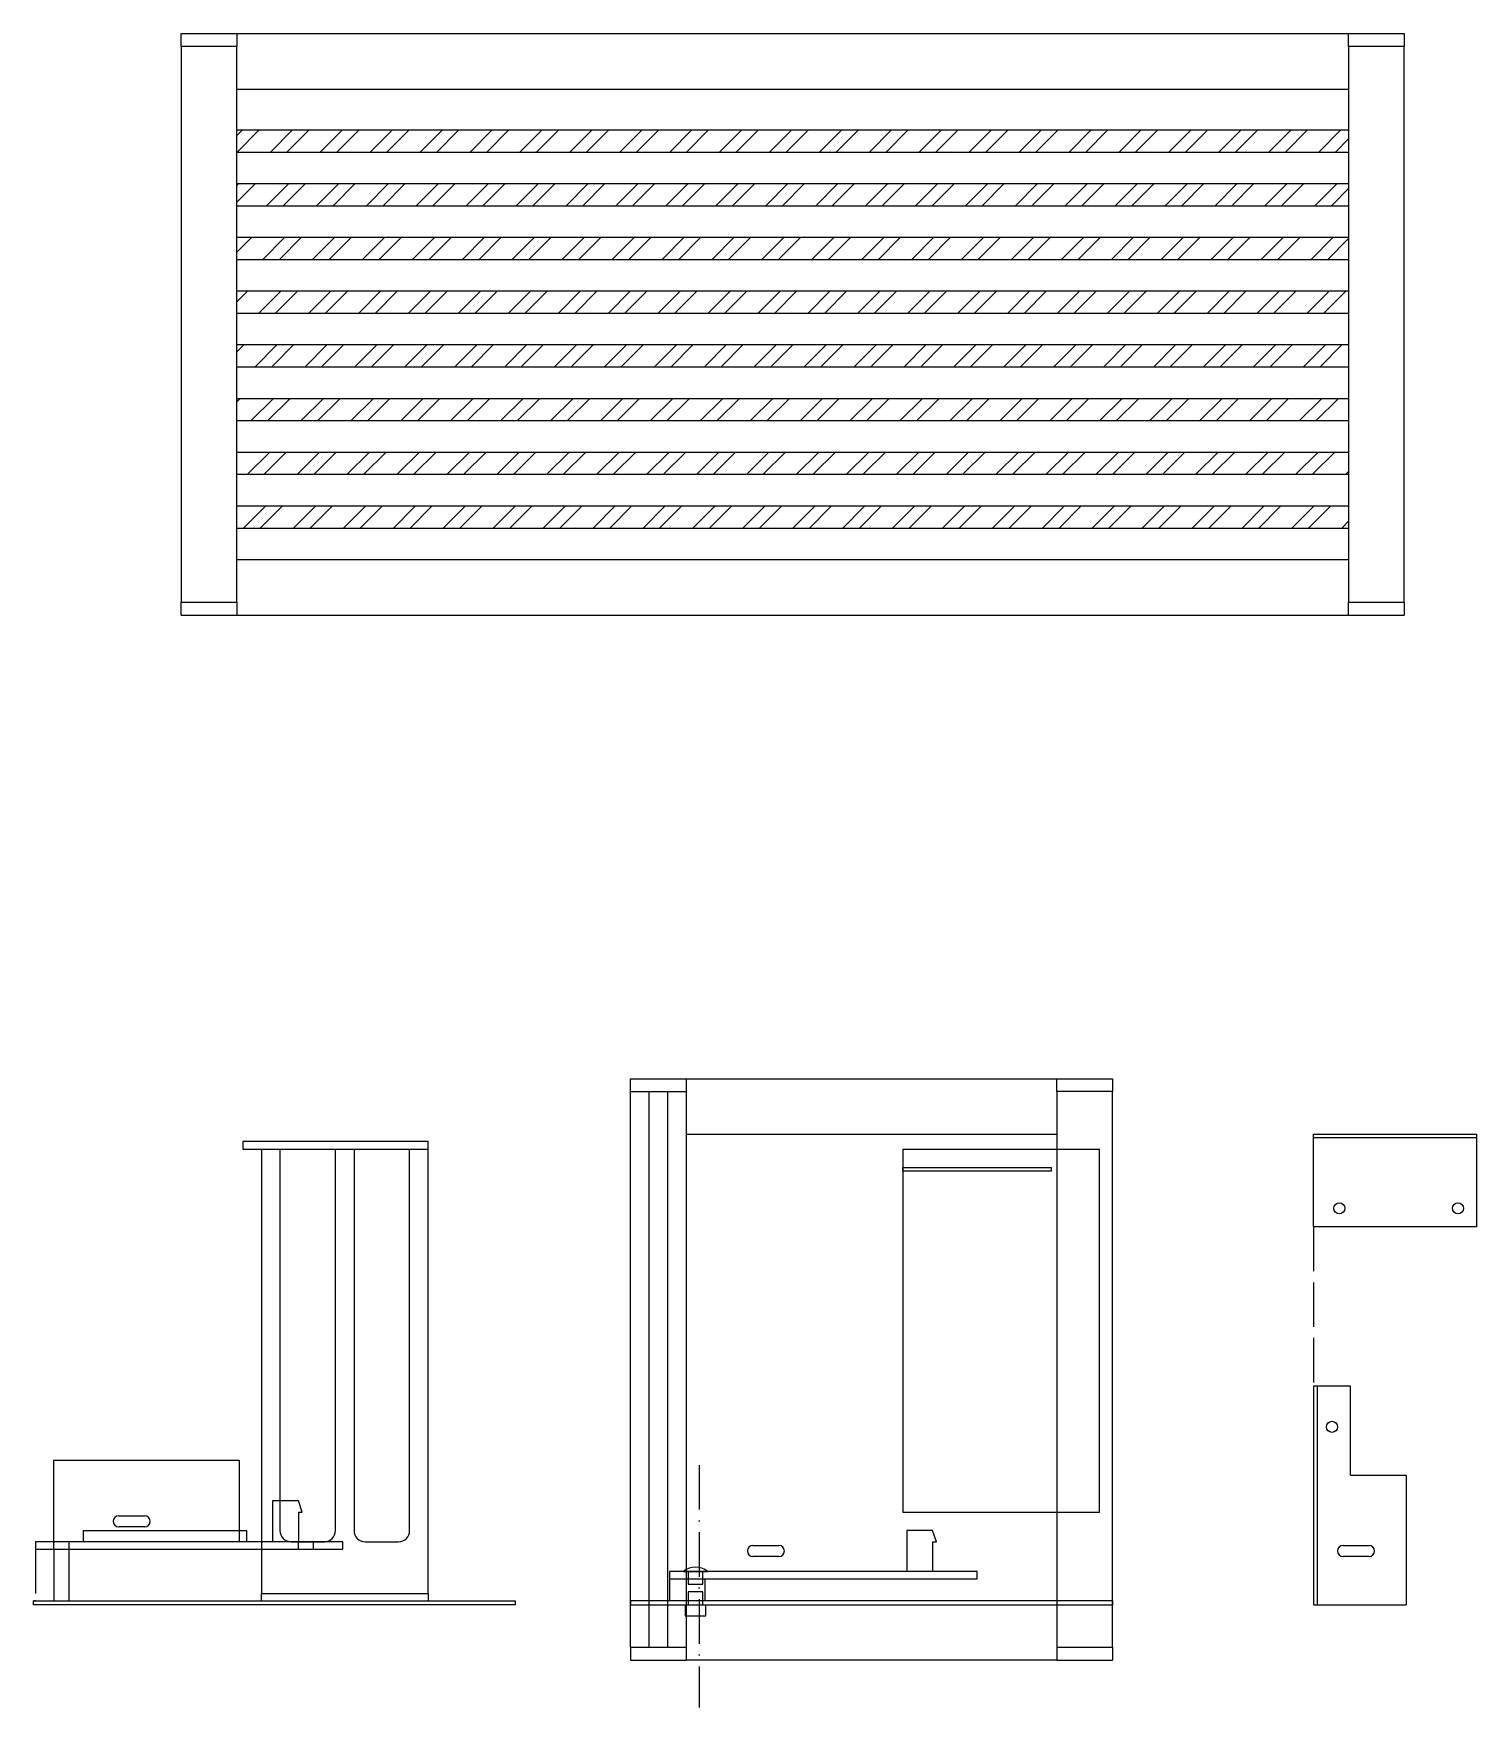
# Model space of a CAD drawing. Header units: millimetres. Extents: x -987 to 1917, y -167 to 2253.
# Drawn here: x -216.5 to 172.8, y 558 to 1009.9 of the extents above; entities that cross this region are included whole.
import ezdxf

# ---------------------------------------------------------------- set-up
doc = ezdxf.new("R2010")
doc.units = ezdxf.units.MM
doc.linetypes.add('ACAD_ISO02W100', pattern=[15, 12, -3])
doc.linetypes.add('ACAD_ISO10W100', pattern=[18, 12, -3, 0, -3])
for name, color, linetype in [('主电路板', 7, 'Continuous'), ('其它支撑件', 7, 'Continuous'), ('底板', 7, 'Continuous'), ('显卡', 7, 'Continuous'), ('电源', 7, 'Continuous'), ('铝型材', 7, 'Continuous')]:
    doc.layers.add(name, color=color, linetype=linetype)

msp = doc.modelspace()

# ---------------------------------------------------------------- hatches: boundary and pattern name
at = {"layer": '铝型材'}
h = msp.add_hatch(dxfattribs=at)
h.set_pattern_fill('ANSI32', color=256)
h.set_pattern_definition([(45, (-2224.349, 64.665), (-6.735192, 6.735192), []), (45, (-2219.859, 64.665), (-6.735192, 6.735192), [])])
h.paths.add_polyline_path([(-161.684, 882.43), (-161.684, 876.43), (138.316, 876.43), (138.316, 882.43)])
h.paths.add_polyline_path([(138.316, 890.93), (138.316, 896.93), (-161.684, 896.93), (-161.684, 890.93)])
h.paths.add_polyline_path([(138.316, 905.43), (138.316, 911.43), (-161.684, 911.43), (-161.684, 905.43)])
h.paths.add_polyline_path([(138.316, 919.93), (138.316, 925.93), (-161.684, 925.93), (-161.684, 919.93)])
h.paths.add_polyline_path([(138.316, 934.43), (138.316, 940.43), (-161.684, 940.43), (-161.684, 934.43)])
h.paths.add_polyline_path([(138.316, 948.93), (138.316, 954.93), (-161.684, 954.93), (-161.684, 948.93)])
h.paths.add_polyline_path([(-161.684, 969.43), (-161.684, 963.43), (138.316, 963.43), (138.316, 969.43)])
h.paths.add_polyline_path([(138.316, 977.93), (138.316, 983.93), (-161.684, 983.93), (-161.684, 977.93)])

# ---------------------------------------------------------------- linework, layer by layer
at = {"layer": '主电路板'}
for p, q in [((-211.042, 602.771), (-211.042, 624.771)), ((-211.042, 624.771), (-161.042, 624.771)), ((-161.042, 624.771), (-161.042, 602.771)), ((-145.042, 613.771), (-152.042, 613.771)), ((-152.042, 613.771), (-152.042, 602.771)), ((-144.042, 610.771), (-145.042, 613.771)), ((-145.042, 610.771), (-144.042, 610.771)), ((-145.042, 610.771), (-145.042, 602.771)), ((-203.042, 602.771), (-203.042, 605.771)), ((-203.042, 605.771), (-159.042, 605.771)), ((-193.542, 609.771), (-186.542, 609.771)), ((-186.542, 606.771), (-193.542, 606.771)), ((-159.042, 605.771), (-159.042, 602.771)), ((26.077, 605.771), (19.077, 605.771)), ((19.077, 605.771), (19.077, 594.771)), ((27.077, 602.771), (26.077, 605.771)), ((-133.042, 602.771), (-216.042, 602.771)), ((-216.042, 602.771), (-216.042, 600.771)), ((-211.042, 600.771), (-211.042, 602.771)), ((-207.042, 602.771), (-207.042, 600.771)), ((-145.042, 600.771), (-145.042, 602.771)), ((-141.042, 602.771), (-141.042, 600.771)), ((-133.042, 600.771), (-133.042, 602.771)), ((-22.423, 601.771), (-15.423, 601.771)), ((26.077, 602.771), (27.077, 602.771)), ((26.077, 602.771), (26.077, 594.771)), ((136.829, 601.771), (143.829, 601.771)), ((-216.042, 600.771), (-133.042, 600.771)), ((-211.042, 600.771), (-211.042, 586.771)), ((-207.042, 600.771), (-207.042, 586.771)), ((-15.423, 598.771), (-22.423, 598.771)), ((143.829, 598.771), (136.829, 598.771)), ((38.077, 594.771), (-44.923, 594.771)), ((-44.923, 594.771), (-44.923, 592.771)), ((-44.923, 592.771), (38.077, 592.771)), ((38.077, 592.771), (38.077, 594.771)), ((-35.923, 589.271), (-39.923, 589.271))]:
    msp.add_line(p, q, dxfattribs=at)
at = {"layer": '主电路板', "color": 114, "linetype": 'ACAD_ISO10W100', "true_color": 0x139b48}
msp.add_line((-36.923, 623.426), (-36.923, 558.008), dxfattribs=at)
at = {"layer": '主电路板'}
for centre, start, end in [((-193.542, 608.271), 90, 270), ((-186.542, 608.271), 270, 90), ((-22.423, 600.271), 90, 270), ((-15.423, 600.271), 270, 90), ((136.829, 600.271), 90, 270), ((143.829, 600.271), 270, 90)]:
    msp.add_arc(centre, 1.5, start, end, dxfattribs=at)
at = {"layer": '其它支撑件'}
for p, q in [((128.829, 712.771), (172.829, 712.771)), ((128.829, 687.771), (128.829, 712.771)), ((172.829, 711.771), (128.829, 711.771)), ((172.829, 712.771), (172.829, 687.771)), ((172.829, 687.771), (128.829, 687.771)), ((128.829, 644.771), (128.829, 585.771)), ((138.829, 644.771), (128.829, 644.771)), ((129.829, 644.771), (129.829, 585.771)), ((138.829, 620.771), (153.829, 620.771)), ((153.829, 620.771), (153.829, 585.771)), ((128.829, 585.771), (153.829, 585.771))]:
    msp.add_line(p, q, dxfattribs=at)
at = {"layer": '其它支撑件', "color": 143, "linetype": 'ACAD_ISO02W100', "true_color": 0x7aafdf}
msp.add_line((128.829, 687.771), (128.829, 644.771), dxfattribs=at)
at = {"layer": '其它支撑件'}
for centre in [(135.829, 692.771), (167.829, 692.771)]:
    msp.add_circle(centre, 1.5, dxfattribs=at)
at = {"layer": '底板'}
for p, q in [((-216.042, 586.771), (-216.542, 586.771)), ((-216.542, 586.771), (-86.542, 586.771)), ((-216.542, 585.771), (-216.542, 586.771)), ((-86.542, 585.771), (-216.542, 585.771)), ((-86.542, 586.771), (-86.542, 585.771))]:
    msp.add_line(p, q, dxfattribs=at)
msp.add_circle((133.829, 633.771), 1.5, dxfattribs=at)
at = {"layer": '显卡'}
for p, q in [((18.077, 708.771), (71.077, 708.771)), ((18.077, 708.771), (18.077, 610.771)), ((71.077, 610.771), (71.077, 708.771)), ((18.077, 703.771), (58.077, 703.771)), ((18.077, 702.771), (18.077, 703.771)), ((58.077, 702.771), (18.077, 702.771)), ((58.077, 703.771), (58.077, 702.771)), ((18.077, 610.771), (71.077, 610.771))]:
    msp.add_line(p, q, dxfattribs=at)
at = {"layer": '电源'}
for p, q in [((138.829, 620.771), (138.829, 644.771)), ((-41.173, 594.771), (-34.673, 594.771)), ((-40.423, 592.771), (-40.423, 586.771)), ((-39.923, 594.771), (-39.923, 591.271)), ((-35.923, 591.271), (-35.923, 594.771)), ((-35.423, 592.771), (-35.423, 586.771)), ((-39.923, 591.271), (-35.923, 591.271)), ((-39.923, 589.271), (-39.923, 585.771)), ((-35.923, 585.771), (-35.923, 589.271))]:
    msp.add_line(p, q, dxfattribs=at)
msp.add_arc((-37.923, 590.717), 5.196, 51.28036, 128.71964, dxfattribs=at)
at = {"layer": '铝型材'}
for p, q in [((-176.684, 1006.43), (-176.684, 1009.93)), ((-176.684, 1009.93), (-161.684, 1009.93)), ((-161.684, 1009.93), (-161.684, 1006.43)), ((-161.684, 1009.93), (138.316, 1009.93)), ((138.316, 1006.43), (138.316, 1009.93)), ((138.316, 1009.93), (153.316, 1009.93)), ((153.316, 1009.93), (153.316, 1006.43)), ((-161.684, 1006.43), (-176.684, 1006.43)), ((-176.684, 1006.43), (-176.684, 856.43)), ((-161.684, 856.43), (-161.684, 1006.43)), ((153.316, 1006.43), (138.316, 1006.43)), ((138.316, 1006.43), (138.316, 856.43)), ((153.316, 856.43), (153.316, 1006.43)), ((-161.684, 994.93), (138.316, 994.93)), ((-161.684, 983.93), (138.316, 983.93)), ((-161.684, 977.93), (138.316, 977.93)), ((-161.684, 969.43), (138.316, 969.43)), ((-161.684, 963.43), (138.316, 963.43)), ((-161.684, 954.93), (138.316, 954.93)), ((-161.684, 948.93), (138.316, 948.93)), ((-161.684, 940.43), (138.316, 940.43)), ((-161.684, 934.43), (138.316, 934.43)), ((-161.684, 925.93), (138.316, 925.93)), ((-161.684, 919.93), (138.316, 919.93)), ((-161.684, 911.43), (138.316, 911.43)), ((-161.684, 905.43), (138.316, 905.43)), ((-161.684, 896.93), (138.316, 896.93)), ((-161.684, 890.93), (138.316, 890.93)), ((-161.684, 876.43), (-161.684, 882.43)), ((-161.684, 882.43), (138.316, 882.43)), ((-161.684, 867.93), (-161.684, 876.43)), ((-161.684, 876.43), (138.316, 876.43)), ((-161.684, 867.93), (138.316, 867.93)), ((-176.684, 856.43), (-161.684, 856.43)), ((-176.684, 852.93), (-176.684, 856.43)), ((-161.684, 856.43), (-161.684, 852.93)), ((138.316, 856.43), (153.316, 856.43)), ((138.316, 852.93), (138.316, 856.43)), ((153.316, 856.43), (153.316, 852.93)), ((-176.684, 852.93), (-161.684, 852.93)), ((-161.684, 852.93), (138.316, 852.93)), ((138.316, 852.93), (153.316, 852.93)), ((-55.423, 727.771), (-40.423, 727.771)), ((-55.423, 574.271), (-55.423, 727.771)), ((-40.423, 727.771), (59.577, 727.771)), ((-40.423, 727.771), (-40.423, 570.771)), ((59.577, 724.271), (59.577, 727.771)), ((59.577, 727.771), (74.577, 727.771)), ((74.577, 727.771), (74.577, 724.271)), ((-55.423, 724.271), (-40.423, 724.271)), ((-50.423, 574.271), (-50.423, 724.271)), ((-45.423, 724.271), (-45.423, 574.271)), ((74.577, 724.271), (59.577, 724.271)), ((59.577, 724.271), (59.577, 574.271)), ((74.577, 574.271), (74.577, 724.271)), ((-110.042, 710.771), (-160.042, 710.771)), ((-160.042, 710.771), (-160.042, 708.771)), ((-110.042, 588.771), (-110.042, 710.771)), ((-40.423, 712.771), (59.577, 712.771)), ((-160.042, 708.771), (-110.042, 708.771)), ((-155.042, 708.771), (-155.042, 588.771)), ((-150.042, 708.771), (-150.042, 605.771)), ((-135.042, 605.771), (-135.042, 708.771)), ((-130.042, 708.771), (-130.042, 605.771)), ((-115.042, 605.771), (-115.042, 708.771)), ((-147.042, 602.771), (-138.042, 602.771)), ((-127.042, 602.771), (-118.042, 602.771)), ((-155.042, 586.771), (-155.042, 588.771)), ((-155.042, 588.771), (-110.042, 588.771)), ((-110.042, 588.771), (-110.042, 586.771)), ((74.577, 586.771), (-55.423, 586.771)), ((-55.423, 586.771), (-55.423, 586.771)), ((-55.423, 586.771), (-55.423, 585.771)), ((-55.423, 585.771), (74.577, 585.771)), ((-50.723, 585.771), (49.277, 585.771)), ((-40.723, 585.771), (-40.723, 582.771)), ((-35.123, 582.771), (-35.123, 585.771)), ((59.577, 585.771), (59.577, 570.771)), ((74.577, 586.771), (74.577, 585.771)), ((-40.723, 582.771), (-35.123, 582.771)), ((-55.423, 574.271), (-40.423, 574.271)), ((-55.423, 574.271), (-55.423, 570.771)), ((59.577, 574.271), (74.577, 574.271)), ((74.577, 574.271), (74.577, 570.771)), ((-55.423, 570.771), (-40.423, 570.771)), ((59.577, 570.771), (-40.423, 570.771)), ((59.577, 570.771), (74.577, 570.771))]:
    msp.add_line(p, q, dxfattribs=at)
at = {"layer": '铝型材', "color": 143, "linetype": 'ACAD_ISO02W100', "true_color": 0x7aafdf}
for p, q in [((-216.042, 600.771), (-216.042, 586.771)), ((-44.923, 592.771), (-44.923, 586.771))]:
    msp.add_line(p, q, dxfattribs=at)
at = {"layer": '铝型材'}
for centre, start, end in [((-147.042, 605.771), 180, 270), ((-138.042, 605.771), 270, 0), ((-127.042, 605.771), 180, 270), ((-118.042, 605.771), 270, 0)]:
    msp.add_arc(centre, 3, start, end, dxfattribs=at)

doc.saveas('drawing.dxf')
